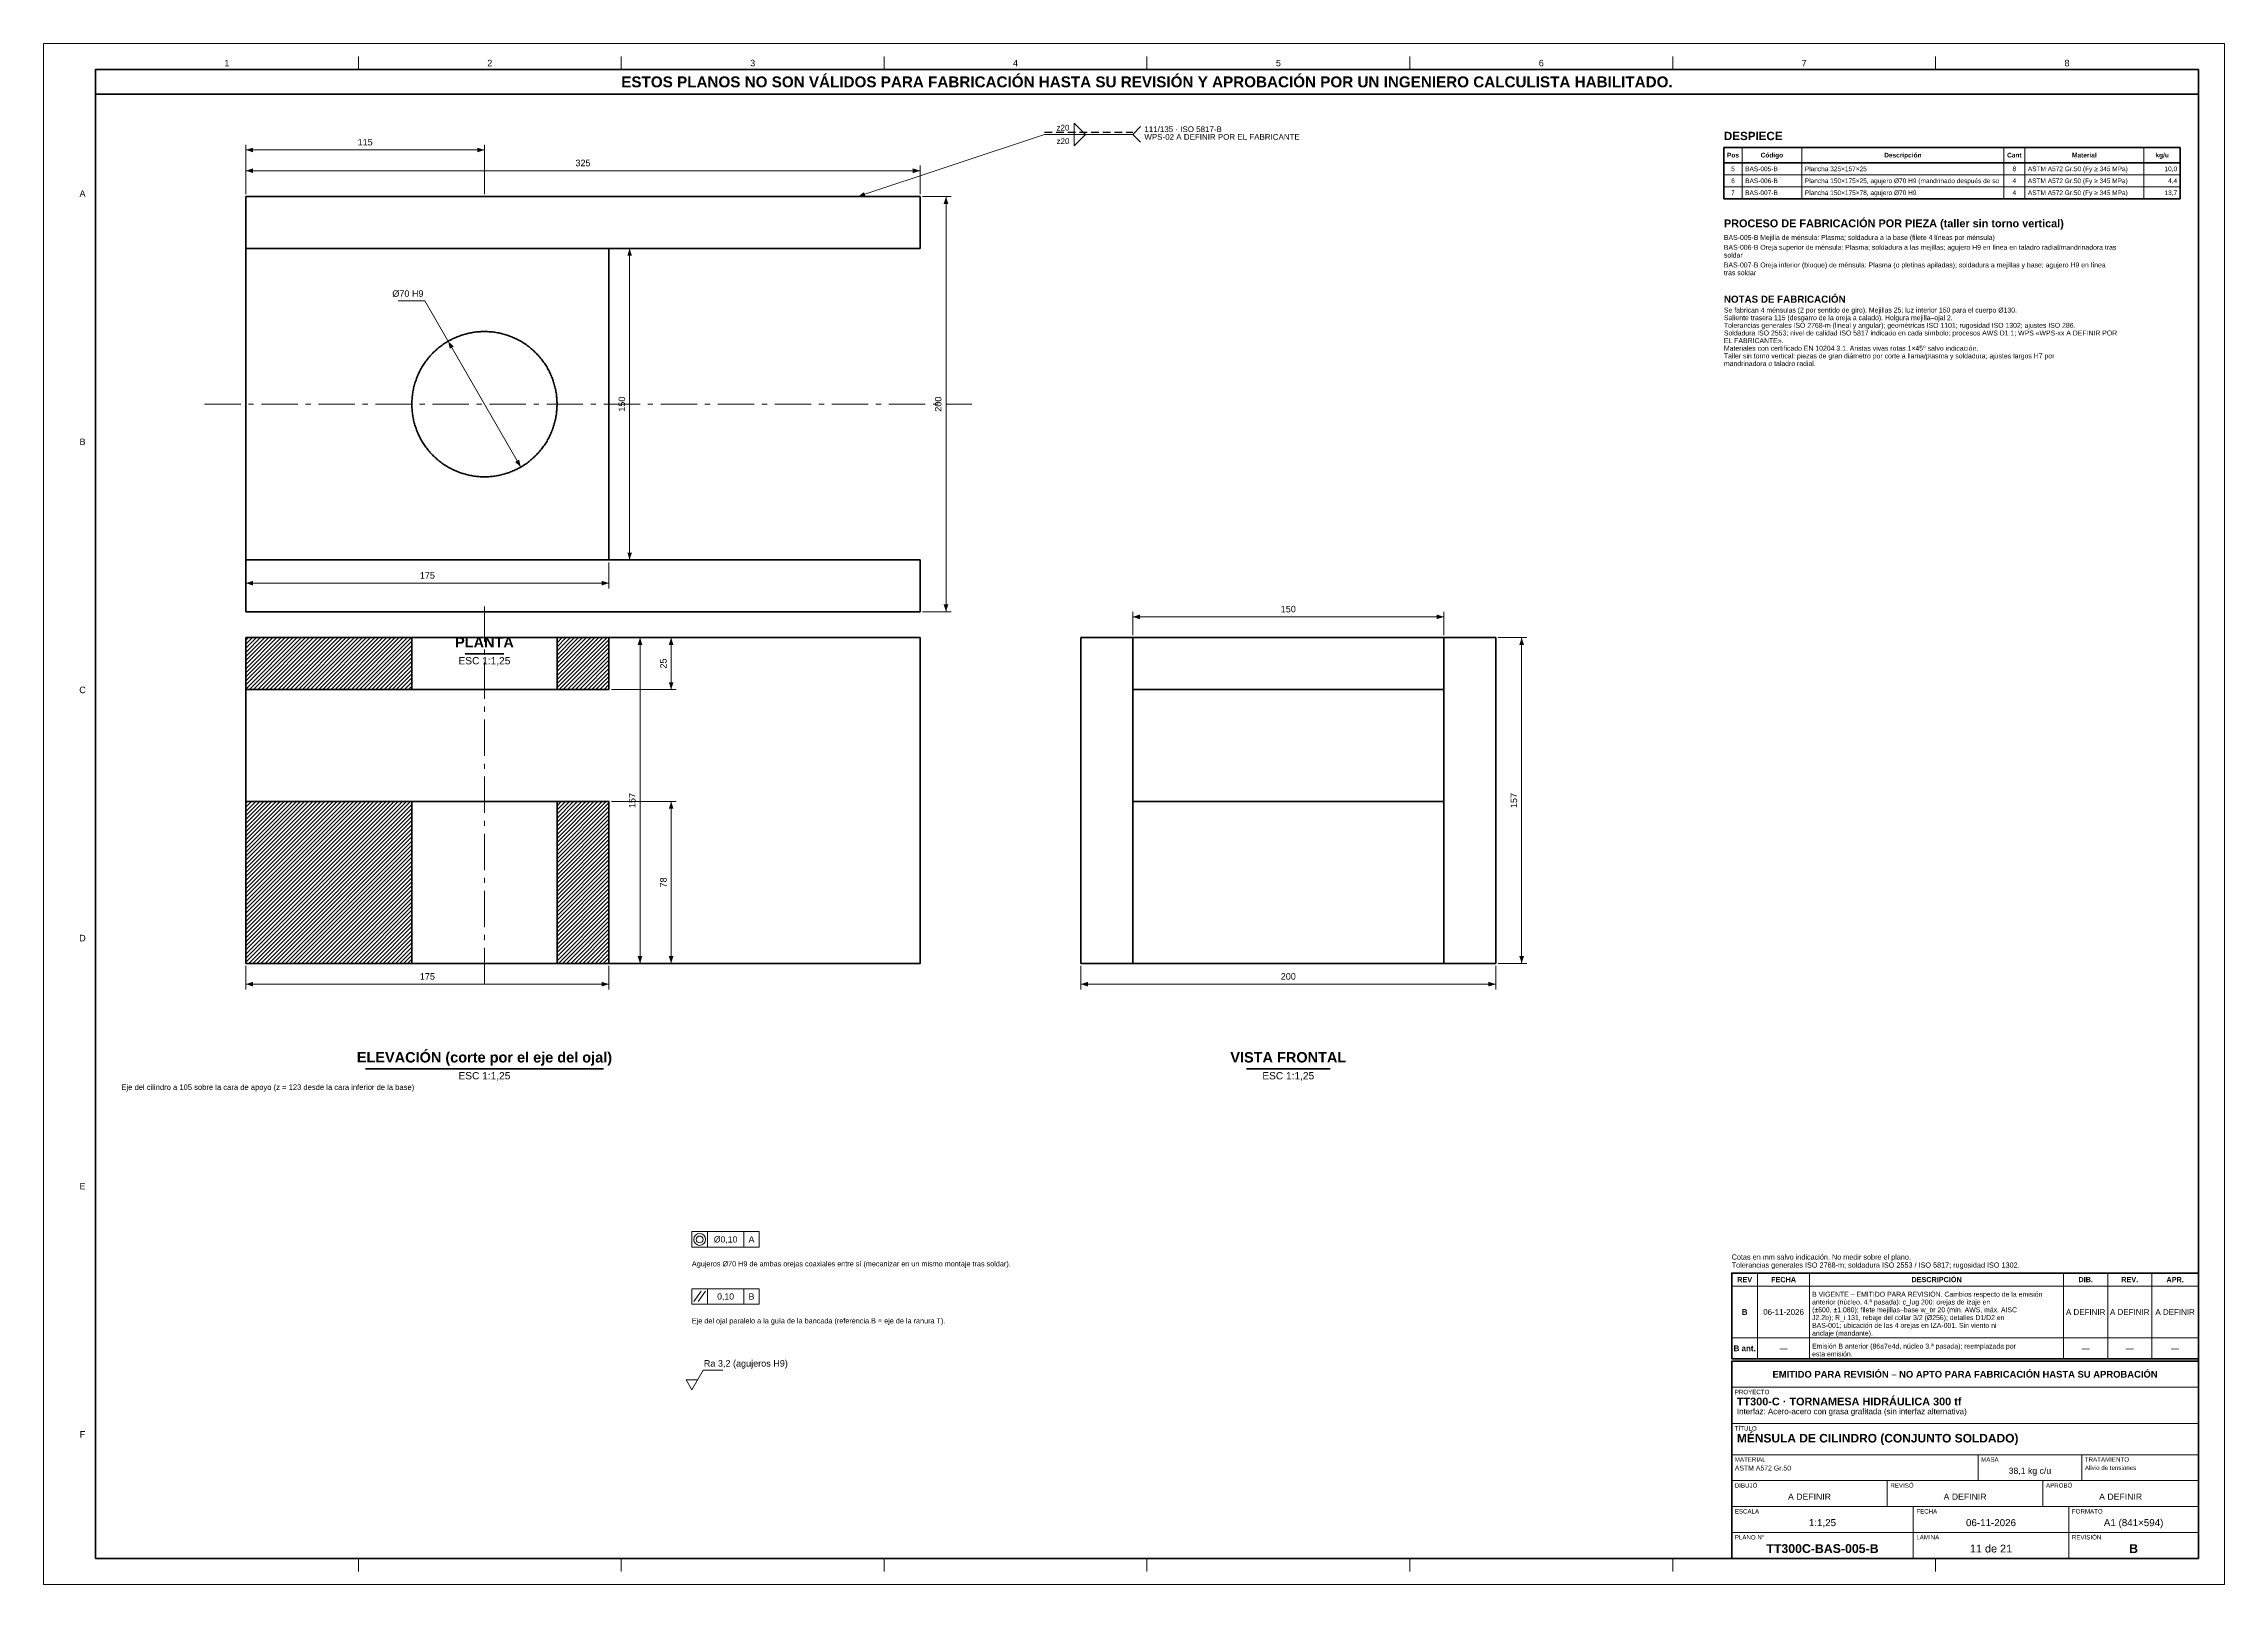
# Model space of a CAD drawing. Header units: millimetres. Extents: x 0 to 841, y 0 to 594.
import ezdxf
from ezdxf.enums import TextEntityAlignment as Align

# ---------------------------------------------------------------- set-up
doc = ezdxf.new("R2010")
doc.units = ezdxf.units.MM
doc.linetypes.add('EJE', pattern=[22, 14, -3, 2, -3])
doc.linetypes.add('OCULTO', pattern=[4.5, 3, -1.5])
for name, color, linetype, lineweight in [('ACH', 7, 'CONTINUOUS', 13), ('COTA', 7, 'CONTINUOUS', 18), ('EJE', 7, 'EJE', 18), ('FINA', 7, 'CONTINUOUS', 18), ('MARCO', 7, 'CONTINUOUS', 70), ('OCU', 7, 'OCULTO', 25), ('TXT', 7, 'CONTINUOUS', 25), ('VIS', 7, 'CONTINUOUS', 50)]:
    doc.layers.add(name, color=color, linetype=linetype, lineweight=lineweight)
doc.styles.add('STD', font='LiberationSans-Regular.ttf')
doc.styles.add('STDB', font='LiberationSans-Bold.ttf')

msp = doc.modelspace()

# ---------------------------------------------------------------- hatches: boundary and pattern name
at = {"layer": 'ACH'}
h = msp.add_hatch(dxfattribs=at)
h.set_pattern_fill('ANSI31', scale=0.35)
h.paths.add_polyline_path([(142, 345), (78, 345), (78, 365), (142, 365)])
h = msp.add_hatch(dxfattribs=at)
h.set_pattern_fill('ANSI31', scale=0.35)
h.paths.add_polyline_path([(218, 345), (198, 345), (198, 365), (218, 365)])
h = msp.add_hatch(dxfattribs=at)
h.set_pattern_fill('ANSI31', scale=0.35)
h.paths.add_polyline_path([(142, 239.4), (78, 239.4), (78, 301.8), (142, 301.8)])
h = msp.add_hatch(dxfattribs=at)
h.set_pattern_fill('ANSI31', scale=0.35)
h.paths.add_polyline_path([(218, 239.4), (198, 239.4), (198, 301.8), (218, 301.8)])

# ---------------------------------------------------------------- linework, layer by layer
at = {"layer": 'COTA'}
for p, q in [((314, 535), (386, 559)), ((386, 559), (420, 559)), ((420, 559), (423, 562)), ((420, 559), (423, 556)), ((78, 536), (78, 555)), ((78, 553), (170, 553)), ((78, 536), (78, 547)), ((170, 536), (170, 555)), ((338, 536), (338, 547)), ((78, 545), (338, 545)), ((339, 535), (350, 535)), ((348, 375), (348, 535)), ((219, 515), (228, 515)), ((226, 395), (226, 515)), ((147, 494.84), (136.7, 494.84)), ((184, 430.75), (147, 494.84)), ((78, 394), (78, 384)), ((218, 394), (218, 384)), ((219, 395), (228, 395)), ((78, 386), (218, 386)), ((339, 375), (350, 375)), ((420, 366), (420, 375)), ((420, 373), (540, 373)), ((540, 366), (540, 375)), ((219, 365), (232, 365)), ((219, 365), (244, 365)), ((230, 239.4), (230, 365)), ((242, 345), (242, 365)), ((561, 365), (572, 365)), ((570, 239.4), (570, 365)), ((219, 345), (244, 345)), ((219, 301.8), (244, 301.8)), ((242, 239.4), (242, 301.8)), ((78, 238.4), (78, 229.4)), ((218, 238.4), (218, 229.4)), ((219, 239.4), (232, 239.4)), ((219, 239.4), (244, 239.4)), ((400, 238.4), (400, 229.4)), ((560, 238.4), (560, 229.4)), ((561, 239.4), (572, 239.4)), ((78, 231.4), (218, 231.4)), ((400, 231.4), (560, 231.4)), ((256, 130), (256, 136)), ((270, 130), (270, 136)), ((250.8, 109), (253.6, 113)), ((252.4, 109), (255.2, 113)), ((256, 108), (256, 114)), ((270, 108), (270, 114)), ((247.8, 78.8), (252.2, 78.8))]:
    msp.add_line(p, q, dxfattribs=at)
for points in [[(397.4, 559), (397.4, 563.4), (401.8, 559)], [(397.4, 559), (397.4, 554.6), (401.8, 559)], [(250, 130), (276, 130), (276, 136), (250, 136)], [(250, 108), (276, 108), (276, 114), (250, 114)]]:
    msp.add_lwpolyline(points, close=True, dxfattribs=at)
msp.add_lwpolyline([(247.8, 78.8), (250, 75), (254.4, 82.6), (262, 82.6)], dxfattribs=at)
for radius in [2.3, 1.3]:
    msp.add_circle((253, 133), radius, dxfattribs=at)
for points in [[(78, 553), (80.8, 552.1), (80.8, 553.9)], [(170, 553), (167.2, 553.9), (167.2, 552.1)], [(78, 545), (80.8, 544.1), (80.8, 545.9)], [(338, 545), (335.2, 545.9), (335.2, 544.1)], [(314, 535), (316.94, 535.03), (316.37, 536.74)], [(348, 535), (347.1, 532.2), (348.9, 532.2)], [(226, 515), (225.1, 512.2), (226.9, 512.2)], [(156, 479.25), (156.62, 476.37), (158.18, 477.27)], [(184, 430.75), (183.38, 433.63), (181.82, 432.73)], [(226, 395), (226.9, 397.8), (225.1, 397.8)], [(78, 386), (80.8, 385.1), (80.8, 386.9)], [(218, 386), (215.2, 386.9), (215.2, 385.1)], [(348, 375), (348.9, 377.8), (347.1, 377.8)], [(420, 373), (422.8, 372.1), (422.8, 373.9)], [(540, 373), (537.2, 373.9), (537.2, 372.1)], [(230, 365), (229.1, 362.2), (230.9, 362.2)], [(242, 365), (241.1, 362.2), (242.9, 362.2)], [(570, 365), (569.1, 362.2), (570.9, 362.2)], [(242, 345), (242.9, 347.8), (241.1, 347.8)], [(242, 301.8), (241.1, 299), (242.9, 299)], [(230, 239.4), (230.9, 242.2), (229.1, 242.2)], [(242, 239.4), (242.9, 242.2), (241.1, 242.2)], [(570, 239.4), (570.9, 242.2), (569.1, 242.2)], [(78, 231.4), (80.8, 230.5), (80.8, 232.3)], [(218, 231.4), (215.2, 232.3), (215.2, 230.5)], [(400, 231.4), (402.8, 230.5), (402.8, 232.3)], [(560, 231.4), (557.2, 232.3), (557.2, 230.5)]]:
    msp.add_solid(points, dxfattribs=at)
at = {"layer": 'EJE'}
for p, q in [((62, 455), (358, 455)), ((170, 231.4), (170, 377))]:
    msp.add_line(p, q, dxfattribs=at)
at = {"layer": 'FINA'}
for p, q in [((121.38, 584), (121.38, 589)), ((222.75, 584), (222.75, 589)), ((324.12, 584), (324.12, 589)), ((425.5, 584), (425.5, 589)), ((526.88, 584), (526.88, 589)), ((628.25, 584), (628.25, 589)), ((729.62, 584), (729.62, 589)), ((655, 554), (655, 534.22)), ((678, 554), (678, 534.22)), ((756, 554), (756, 534.22)), ((764, 554), (764, 534.22)), ((810, 554), (810, 534.22)), ((648, 543.42), (824, 543.42)), ((648, 538.82), (824, 538.82)), ((661, 87), (661, 120)), ((681, 87), (681, 120)), ((779, 87), (779, 120)), ((796, 87), (796, 120)), ((813, 87), (813, 120)), ((651, 115), (831, 115)), ((651, 95), (831, 95)), ((651, 87), (831, 87)), ((651, 86), (831, 86)), ((651, 76), (831, 76)), ((651, 62), (831, 62)), ((651, 50), (831, 50)), ((746, 40), (746, 50)), ((786, 40), (786, 50)), ((651, 40), (831, 40)), ((711, 30), (711, 40)), ((771, 30), (771, 40)), ((651, 30), (831, 30)), ((721, 20), (721, 30)), ((781, 20), (781, 30)), ((651, 20), (831, 20)), ((721, 10), (721, 20)), ((781, 10), (781, 20)), ((121.38, 10), (121.38, 5)), ((222.75, 10), (222.75, 5)), ((324.12, 10), (324.12, 5)), ((425.5, 10), (425.5, 5)), ((526.88, 10), (526.88, 5)), ((628.25, 10), (628.25, 5)), ((729.62, 10), (729.62, 5))]:
    msp.add_line(p, q, dxfattribs=at)
msp.add_lwpolyline([(0, 0), (841, 0), (841, 594), (0, 594)], close=True, dxfattribs=at)
at = {"layer": 'MARCO'}
for points in [[(20, 10), (831, 10), (831, 584), (20, 584)], [(20, 574.5), (831, 574.5), (831, 584), (20, 584)], [(651, 87), (831, 87), (831, 120), (651, 120)], [(651, 10), (831, 10), (831, 86), (651, 86)]]:
    msp.add_lwpolyline(points, close=True, dxfattribs=at)
at = {"layer": 'OCU'}
msp.add_line((386, 559.9), (420, 559.9), dxfattribs=at)
at = {"layer": 'VIS'}
for p, q in [((648, 554), (824, 554)), ((648, 554), (648, 534.22)), ((648, 548.02), (824, 548.02)), ((824, 554), (824, 534.22)), ((648, 534.22), (824, 534.22)), ((162.56, 358.8), (177.44, 358.8)), ((124.12, 198.8), (215.88, 198.8)), ((463.88, 198.8), (496.12, 198.8))]:
    msp.add_line(p, q, dxfattribs=at)
for points in [[(78, 515), (78, 535)], [(78, 535), (338, 535)], [(338, 515), (338, 535)], [(78, 515), (338, 515)], [(78, 395), (78, 515)], [(78, 515), (218, 515)], [(218, 395), (218, 515)], [(198, 455), (198, 454.52), (197.98, 454.04), (197.96, 453.56), (197.93, 453.08), (197.9, 452.6), (197.85, 452.12), (197.8, 451.64), (197.74, 451.17), (197.67, 450.69), (197.59, 450.22), (197.5, 449.74), (197.41, 449.27), (197.31, 448.8), (197.2, 448.34), (197.08, 447.87), (196.95, 447.41), (196.82, 446.94), (196.67, 446.48), (196.52, 446.03), (196.37, 445.57), (196.2, 445.12), (196.03, 444.67), (195.85, 444.23), (195.66, 443.79), (195.46, 443.35), (195.26, 442.91), (195.05, 442.48), (194.83, 442.05), (194.6, 441.63), (194.37, 441.21), (194.13, 440.79), (193.88, 440.38), (193.63, 439.97), (193.36, 439.57), (193.1, 439.17), (192.82, 438.78), (192.54, 438.39), (192.25, 438), (191.96, 437.62), (191.65, 437.25), (191.35, 436.88), (191.03, 436.52), (190.71, 436.16), (190.38, 435.8), (190.05, 435.46), (189.71, 435.12), (189.37, 434.78), (189.02, 434.45), (188.66, 434.13), (188.3, 433.81), (187.94, 433.5), (187.56, 433.19), (187.19, 432.9), (186.81, 432.6), (186.42, 432.32), (186.03, 432.04), (185.63, 431.77), (185.23, 431.5), (184.82, 431.25), (184.41, 431), (184, 430.75), (183.58, 430.51), (183.16, 430.28), (182.73, 430.06), (182.3, 429.85), (181.87, 429.64), (181.43, 429.44), (180.99, 429.25), (180.55, 429.06), (180.1, 428.89), (179.65, 428.72), (179.2, 428.55), (178.74, 428.4), (178.29, 428.25), (177.83, 428.12), (177.36, 427.99), (176.9, 427.86), (176.43, 427.75), (175.96, 427.64), (175.49, 427.54), (175.02, 427.45), (174.55, 427.37), (174.07, 427.3), (173.6, 427.23), (173.12, 427.17), (172.64, 427.12), (172.16, 427.08), (171.68, 427.05), (171.2, 427.03), (170.72, 427.01), (170.24, 427), (169.76, 427), (169.28, 427.01), (168.8, 427.03), (168.32, 427.05), (167.84, 427.08), (167.36, 427.12), (166.88, 427.17), (166.4, 427.23), (165.93, 427.3), (165.45, 427.37), (164.98, 427.45), (164.51, 427.54), (164.04, 427.64), (163.57, 427.75), (163.1, 427.86), (162.64, 427.99), (162.17, 428.12), (161.71, 428.25), (161.26, 428.4), (160.8, 428.55), (160.35, 428.72), (159.9, 428.89), (159.45, 429.06), (159.01, 429.25), (158.57, 429.44), (158.13, 429.64), (157.7, 429.85), (157.27, 430.06), (156.84, 430.28), (156.42, 430.51), (156, 430.75), (155.59, 431), (155.18, 431.25), (154.77, 431.5), (154.37, 431.77), (153.97, 432.04), (153.58, 432.32), (153.19, 432.6), (152.81, 432.9), (152.44, 433.19), (152.06, 433.5), (151.7, 433.81), (151.34, 434.13), (150.98, 434.45), (150.63, 434.78), (150.29, 435.12), (149.95, 435.46), (149.62, 435.8), (149.29, 436.16), (148.97, 436.52), (148.65, 436.88), (148.35, 437.25), (148.04, 437.62), (147.75, 438), (147.46, 438.39), (147.18, 438.78), (146.9, 439.17), (146.64, 439.57), (146.37, 439.97), (146.12, 440.38), (145.87, 440.79), (145.63, 441.21), (145.4, 441.63), (145.17, 442.05), (144.95, 442.48), (144.74, 442.91), (144.54, 443.35), (144.34, 443.79), (144.15, 444.23), (143.97, 444.67), (143.8, 445.12), (143.63, 445.57), (143.48, 446.03), (143.33, 446.48), (143.18, 446.94), (143.05, 447.41), (142.92, 447.87), (142.8, 448.34), (142.69, 448.8), (142.59, 449.27), (142.5, 449.74), (142.41, 450.22), (142.33, 450.69), (142.26, 451.17), (142.2, 451.64), (142.15, 452.12), (142.1, 452.6), (142.07, 453.08), (142.04, 453.56), (142.02, 454.04), (142, 454.52), (142, 455), (142, 455.48), (142.02, 455.96), (142.04, 456.44), (142.07, 456.92), (142.1, 457.4), (142.15, 457.88), (142.2, 458.36), (142.26, 458.83), (142.33, 459.31), (142.41, 459.78), (142.5, 460.26), (142.59, 460.73), (142.69, 461.2), (142.8, 461.66), (142.92, 462.13), (143.05, 462.59), (143.18, 463.06), (143.33, 463.52), (143.48, 463.97), (143.63, 464.43), (143.8, 464.88), (143.97, 465.33), (144.15, 465.77), (144.34, 466.21), (144.54, 466.65), (144.74, 467.09), (144.95, 467.52), (145.17, 467.95), (145.4, 468.37), (145.63, 468.79), (145.87, 469.21), (146.12, 469.62), (146.37, 470.03), (146.64, 470.43), (146.9, 470.83), (147.18, 471.22), (147.46, 471.61), (147.75, 472), (148.04, 472.38), (148.35, 472.75), (148.65, 473.12), (148.97, 473.48), (149.29, 473.84), (149.62, 474.2), (149.95, 474.54), (150.29, 474.88), (150.63, 475.22), (150.98, 475.55), (151.34, 475.87), (151.7, 476.19), (152.06, 476.5), (152.44, 476.81), (152.81, 477.1), (153.19, 477.4), (153.58, 477.68), (153.97, 477.96), (154.37, 478.23), (154.77, 478.5), (155.18, 478.75), (155.59, 479), (156, 479.25), (156.42, 479.49), (156.84, 479.72), (157.27, 479.94), (157.7, 480.15), (158.13, 480.36), (158.57, 480.56), (159.01, 480.75), (159.45, 480.94), (159.9, 481.11), (160.35, 481.28), (160.8, 481.45), (161.26, 481.6), (161.71, 481.75), (162.17, 481.88), (162.64, 482.01), (163.1, 482.14), (163.57, 482.25), (164.04, 482.36), (164.51, 482.46), (164.98, 482.55), (165.45, 482.63), (165.93, 482.7), (166.4, 482.77), (166.88, 482.83), (167.36, 482.88), (167.84, 482.92), (168.32, 482.95), (168.8, 482.97), (169.28, 482.99), (169.76, 483), (170.24, 483), (170.72, 482.99), (171.2, 482.97), (171.68, 482.95), (172.16, 482.92), (172.64, 482.88), (173.12, 482.83), (173.6, 482.77), (174.07, 482.7), (174.55, 482.63), (175.02, 482.55), (175.49, 482.46), (175.96, 482.36), (176.43, 482.25), (176.9, 482.14), (177.36, 482.01), (177.83, 481.88), (178.29, 481.75), (178.74, 481.6), (179.2, 481.45), (179.65, 481.28), (180.1, 481.11), (180.55, 480.94), (180.99, 480.75), (181.43, 480.56), (181.87, 480.36), (182.3, 480.15), (182.73, 479.94), (183.16, 479.72), (183.58, 479.49), (184, 479.25), (184.41, 479), (184.82, 478.75), (185.23, 478.5), (185.63, 478.23), (186.03, 477.96), (186.42, 477.68), (186.81, 477.4), (187.19, 477.1), (187.56, 476.81), (187.94, 476.5), (188.3, 476.19), (188.66, 475.87), (189.02, 475.55), (189.37, 475.22), (189.71, 474.88), (190.05, 474.54), (190.38, 474.2), (190.71, 473.84), (191.03, 473.48), (191.35, 473.12), (191.65, 472.75), (191.96, 472.38), (192.25, 472), (192.54, 471.61), (192.82, 471.22), (193.1, 470.83), (193.36, 470.43), (193.63, 470.03), (193.88, 469.62), (194.13, 469.21), (194.37, 468.79), (194.6, 468.37), (194.83, 467.95), (195.05, 467.52), (195.26, 467.09), (195.46, 466.65), (195.66, 466.21), (195.85, 465.77), (196.03, 465.33), (196.2, 464.88), (196.37, 464.43), (196.52, 463.97), (196.67, 463.52), (196.82, 463.06), (196.95, 462.59), (197.08, 462.13), (197.2, 461.66), (197.31, 461.2), (197.41, 460.73), (197.5, 460.26), (197.59, 459.78), (197.67, 459.31), (197.74, 458.83), (197.8, 458.36), (197.85, 457.88), (197.9, 457.4), (197.93, 456.92), (197.96, 456.44), (197.98, 455.96), (198, 455.48), (198, 455)], [(78, 375), (78, 395)], [(78, 395), (338, 395)], [(78, 395), (218, 395)], [(338, 375), (338, 395)], [(78, 375), (338, 375)], [(78, 345), (78, 365)], [(142, 365), (78, 365)], [(142, 365), (142.48, 365), (142.97, 365), (143.45, 365), (143.93, 365), (144.41, 365), (144.9, 365), (145.38, 365), (145.86, 365), (146.34, 365), (146.83, 365), (147.31, 365), (147.79, 365), (148.28, 365), (148.76, 365), (149.24, 365), (149.72, 365), (150.21, 365), (150.69, 365), (151.17, 365), (151.66, 365), (152.14, 365), (152.62, 365), (153.1, 365), (153.59, 365), (154.07, 365), (154.55, 365), (155.03, 365), (155.52, 365), (156, 365), (156.48, 365), (156.97, 365), (157.45, 365), (157.93, 365), (158.41, 365), (158.9, 365), (159.38, 365), (159.86, 365), (160.34, 365), (160.83, 365), (161.31, 365), (161.79, 365), (162.28, 365), (162.76, 365), (163.24, 365), (163.72, 365), (164.21, 365), (164.69, 365), (165.17, 365), (165.66, 365), (166.14, 365), (166.62, 365), (167.1, 365), (167.59, 365), (168.07, 365), (168.55, 365), (169.03, 365), (169.52, 365), (170, 365), (170.48, 365), (170.97, 365), (171.45, 365), (171.93, 365), (172.41, 365), (172.9, 365), (173.38, 365), (173.86, 365), (174.34, 365), (174.83, 365), (175.31, 365), (175.79, 365), (176.28, 365), (176.76, 365), (177.24, 365), (177.72, 365), (178.21, 365), (178.69, 365), (179.17, 365), (179.66, 365), (180.14, 365), (180.62, 365), (181.1, 365), (181.59, 365), (182.07, 365), (182.55, 365), (183.03, 365), (183.52, 365), (184, 365), (184.48, 365), (184.97, 365), (185.45, 365), (185.93, 365), (186.41, 365), (186.9, 365), (187.38, 365), (187.86, 365), (188.34, 365), (188.83, 365), (189.31, 365), (189.79, 365), (190.28, 365), (190.76, 365), (191.24, 365), (191.72, 365), (192.21, 365), (192.69, 365), (193.17, 365), (193.66, 365), (194.14, 365), (194.62, 365), (195.1, 365), (195.59, 365), (196.07, 365), (196.55, 365), (197.03, 365), (197.52, 365), (198, 365)], [(142, 365), (142, 345)], [(218, 365), (198, 365)], [(198, 345), (198, 365)], [(218, 365), (338, 365)], [(218, 345), (218, 365)], [(338, 239.4), (338, 365)], [(400, 239.4), (400, 365)], [(400, 365), (420, 365)], [(420, 239.4), (420, 365)], [(420, 365), (540, 365)], [(540, 239.4), (540, 365)], [(540, 365), (560, 365)], [(560, 239.4), (560, 365)], [(78, 301.8), (78, 345)], [(142, 345), (78, 345)], [(142, 345), (142.48, 345), (142.97, 345), (143.45, 345), (143.93, 345), (144.41, 345), (144.9, 345), (145.38, 345), (145.86, 345), (146.34, 345), (146.83, 345), (147.31, 345), (147.79, 345), (148.28, 345), (148.76, 345), (149.24, 345), (149.72, 345), (150.21, 345), (150.69, 345), (151.17, 345), (151.66, 345), (152.14, 345), (152.62, 345), (153.1, 345), (153.59, 345), (154.07, 345), (154.55, 345), (155.03, 345), (155.52, 345), (156, 345), (156.48, 345), (156.97, 345), (157.45, 345), (157.93, 345), (158.41, 345), (158.9, 345), (159.38, 345), (159.86, 345), (160.34, 345), (160.83, 345), (161.31, 345), (161.79, 345), (162.28, 345), (162.76, 345), (163.24, 345), (163.72, 345), (164.21, 345), (164.69, 345), (165.17, 345), (165.66, 345), (166.14, 345), (166.62, 345), (167.1, 345), (167.59, 345), (168.07, 345), (168.55, 345), (169.03, 345), (169.52, 345), (170, 345), (170.48, 345), (170.97, 345), (171.45, 345), (171.93, 345), (172.41, 345), (172.9, 345), (173.38, 345), (173.86, 345), (174.34, 345), (174.83, 345), (175.31, 345), (175.79, 345), (176.28, 345), (176.76, 345), (177.24, 345), (177.72, 345), (178.21, 345), (178.69, 345), (179.17, 345), (179.66, 345), (180.14, 345), (180.62, 345), (181.1, 345), (181.59, 345), (182.07, 345), (182.55, 345), (183.03, 345), (183.52, 345), (184, 345), (184.48, 345), (184.97, 345), (185.45, 345), (185.93, 345), (186.41, 345), (186.9, 345), (187.38, 345), (187.86, 345), (188.34, 345), (188.83, 345), (189.31, 345), (189.79, 345), (190.28, 345), (190.76, 345), (191.24, 345), (191.72, 345), (192.21, 345), (192.69, 345), (193.17, 345), (193.66, 345), (194.14, 345), (194.62, 345), (195.1, 345), (195.59, 345), (196.07, 345), (196.55, 345), (197.03, 345), (197.52, 345), (198, 345)], [(218, 345), (198, 345)], [(420, 345), (540, 345)], [(78, 239.4), (78, 301.8)], [(142, 301.8), (78, 301.8)], [(142, 301.8), (142.48, 301.8), (142.97, 301.8), (143.45, 301.8), (143.93, 301.8), (144.41, 301.8), (144.9, 301.8), (145.38, 301.8), (145.86, 301.8), (146.34, 301.8), (146.83, 301.8), (147.31, 301.8), (147.79, 301.8), (148.28, 301.8), (148.76, 301.8), (149.24, 301.8), (149.72, 301.8), (150.21, 301.8), (150.69, 301.8), (151.17, 301.8), (151.66, 301.8), (152.14, 301.8), (152.62, 301.8), (153.1, 301.8), (153.59, 301.8), (154.07, 301.8), (154.55, 301.8), (155.03, 301.8), (155.52, 301.8), (156, 301.8), (156.48, 301.8), (156.97, 301.8), (157.45, 301.8), (157.93, 301.8), (158.41, 301.8), (158.9, 301.8), (159.38, 301.8), (159.86, 301.8), (160.34, 301.8), (160.83, 301.8), (161.31, 301.8), (161.79, 301.8), (162.28, 301.8), (162.76, 301.8), (163.24, 301.8), (163.72, 301.8), (164.21, 301.8), (164.69, 301.8), (165.17, 301.8), (165.66, 301.8), (166.14, 301.8), (166.62, 301.8), (167.1, 301.8), (167.59, 301.8), (168.07, 301.8), (168.55, 301.8), (169.03, 301.8), (169.52, 301.8), (170, 301.8), (170.48, 301.8), (170.97, 301.8), (171.45, 301.8), (171.93, 301.8), (172.41, 301.8), (172.9, 301.8), (173.38, 301.8), (173.86, 301.8), (174.34, 301.8), (174.83, 301.8), (175.31, 301.8), (175.79, 301.8), (176.28, 301.8), (176.76, 301.8), (177.24, 301.8), (177.72, 301.8), (178.21, 301.8), (178.69, 301.8), (179.17, 301.8), (179.66, 301.8), (180.14, 301.8), (180.62, 301.8), (181.1, 301.8), (181.59, 301.8), (182.07, 301.8), (182.55, 301.8), (183.03, 301.8), (183.52, 301.8), (184, 301.8), (184.48, 301.8), (184.97, 301.8), (185.45, 301.8), (185.93, 301.8), (186.41, 301.8), (186.9, 301.8), (187.38, 301.8), (187.86, 301.8), (188.34, 301.8), (188.83, 301.8), (189.31, 301.8), (189.79, 301.8), (190.28, 301.8), (190.76, 301.8), (191.24, 301.8), (191.72, 301.8), (192.21, 301.8), (192.69, 301.8), (193.17, 301.8), (193.66, 301.8), (194.14, 301.8), (194.62, 301.8), (195.1, 301.8), (195.59, 301.8), (196.07, 301.8), (196.55, 301.8), (197.03, 301.8), (197.52, 301.8), (198, 301.8)], [(142, 301.8), (142, 239.4)], [(218, 301.8), (198, 301.8)], [(198, 239.4), (198, 301.8)], [(218, 239.4), (218, 301.8)], [(420, 301.8), (540, 301.8)], [(142, 239.4), (78, 239.4)], [(142, 239.4), (142.48, 239.4), (142.97, 239.4), (143.45, 239.4), (143.93, 239.4), (144.41, 239.4), (144.9, 239.4), (145.38, 239.4), (145.86, 239.4), (146.34, 239.4), (146.83, 239.4), (147.31, 239.4), (147.79, 239.4), (148.28, 239.4), (148.76, 239.4), (149.24, 239.4), (149.72, 239.4), (150.21, 239.4), (150.69, 239.4), (151.17, 239.4), (151.66, 239.4), (152.14, 239.4), (152.62, 239.4), (153.1, 239.4), (153.59, 239.4), (154.07, 239.4), (154.55, 239.4), (155.03, 239.4), (155.52, 239.4), (156, 239.4), (156.48, 239.4), (156.97, 239.4), (157.45, 239.4), (157.93, 239.4), (158.41, 239.4), (158.9, 239.4), (159.38, 239.4), (159.86, 239.4), (160.34, 239.4), (160.83, 239.4), (161.31, 239.4), (161.79, 239.4), (162.28, 239.4), (162.76, 239.4), (163.24, 239.4), (163.72, 239.4), (164.21, 239.4), (164.69, 239.4), (165.17, 239.4), (165.66, 239.4), (166.14, 239.4), (166.62, 239.4), (167.1, 239.4), (167.59, 239.4), (168.07, 239.4), (168.55, 239.4), (169.03, 239.4), (169.52, 239.4), (170, 239.4), (170.48, 239.4), (170.97, 239.4), (171.45, 239.4), (171.93, 239.4), (172.41, 239.4), (172.9, 239.4), (173.38, 239.4), (173.86, 239.4), (174.34, 239.4), (174.83, 239.4), (175.31, 239.4), (175.79, 239.4), (176.28, 239.4), (176.76, 239.4), (177.24, 239.4), (177.72, 239.4), (178.21, 239.4), (178.69, 239.4), (179.17, 239.4), (179.66, 239.4), (180.14, 239.4), (180.62, 239.4), (181.1, 239.4), (181.59, 239.4), (182.07, 239.4), (182.55, 239.4), (183.03, 239.4), (183.52, 239.4), (184, 239.4), (184.48, 239.4), (184.97, 239.4), (185.45, 239.4), (185.93, 239.4), (186.41, 239.4), (186.9, 239.4), (187.38, 239.4), (187.86, 239.4), (188.34, 239.4), (188.83, 239.4), (189.31, 239.4), (189.79, 239.4), (190.28, 239.4), (190.76, 239.4), (191.24, 239.4), (191.72, 239.4), (192.21, 239.4), (192.69, 239.4), (193.17, 239.4), (193.66, 239.4), (194.14, 239.4), (194.62, 239.4), (195.1, 239.4), (195.59, 239.4), (196.07, 239.4), (196.55, 239.4), (197.03, 239.4), (197.52, 239.4), (198, 239.4)], [(218, 239.4), (198, 239.4)], [(218, 239.4), (338, 239.4)], [(400, 239.4), (420, 239.4)], [(420, 239.4), (540, 239.4)], [(540, 239.4), (560, 239.4)]]:
    msp.add_lwpolyline(points, dxfattribs=at)

# ---------------------------------------------------------------- texts
at = {"layer": 'TXT'}
for s, height, style, p in [('1', 2.5, 'STD', (70.69, 586.5)), ('2', 2.5, 'STD', (172.06, 586.5)), ('ESTOS PLANOS NO SON VÁLIDOS PARA FABRICACIÓN HASTA SU REVISIÓN Y APROBACIÓN POR UN INGENIERO CALCULISTA HABILITADO.', 4.2, 'STDB', (425.5, 579.25)), ('3', 2.5, 'STD', (273.44, 586.5)), ('4', 2.5, 'STD', (374.81, 586.5)), ('5', 2.5, 'STD', (476.19, 586.5)), ('6', 2.5, 'STD', (577.56, 586.5)), ('7', 2.5, 'STD', (678.94, 586.5)), ('8', 2.5, 'STD', (780.31, 586.5)), ('Pos', 1.8, 'STDB', (651.5, 551.01)), ('Código', 1.8, 'STDB', (666.5, 551.01)), ('Descripción', 1.8, 'STDB', (717, 551.01)), ('Cant', 1.8, 'STDB', (760, 551.01)), ('Material', 1.8, 'STDB', (787, 551.01)), ('kg/u', 1.8, 'STDB', (817, 551.01)), ('5', 1.8, 'STD', (651.5, 545.72)), ('6', 1.8, 'STD', (651.5, 541.12)), ('4', 1.8, 'STD', (760, 541.12)), ('8', 1.8, 'STD', (760, 545.72)), ('A', 2.5, 'STD', (15, 536.17)), ('7', 1.8, 'STD', (651.5, 536.52)), ('4', 1.8, 'STD', (760, 536.52)), ('B', 2.5, 'STD', (15, 440.5)), ('C', 2.5, 'STD', (15, 344.83)), ('D', 2.5, 'STD', (15, 249.17)), ('E', 2.5, 'STD', (15, 153.5)), ('Ø0,10', 2.4, 'STD', (263, 133)), ('A', 2.4, 'STD', (273, 133)), ('REV', 2, 'STDB', (656, 117.5)), ('FECHA', 2, 'STDB', (671, 117.5)), ('DESCRIPCIÓN', 2, 'STDB', (730, 117.5)), ('DIB.', 2, 'STDB', (787.5, 117.5)), ('REV.', 2, 'STDB', (804.5, 117.5)), ('APR.', 2, 'STDB', (822, 117.5)), ('0,10', 2.4, 'STD', (263, 111)), ('B', 2.4, 'STD', (273, 111)), ('B', 2.2, 'STDB', (656, 105)), ('06-11-2026', 2.2, 'STD', (671, 105)), ('A DEFINIR', 2.2, 'STD', (787.5, 105)), ('A DEFINIR', 2.2, 'STD', (804.5, 105)), ('A DEFINIR', 2.2, 'STD', (822, 105)), ('B ant.', 2.2, 'STDB', (656, 91)), ('—', 2.2, 'STD', (671, 91)), ('—', 2.2, 'STD', (787.5, 91)), ('—', 2.2, 'STD', (804.5, 91)), ('—', 2.2, 'STD', (822, 91)), ('EMITIDO PARA REVISIÓN – NO APTO PARA FABRICACIÓN HASTA SU APROBACIÓN', 2.6, 'STDB', (741, 81)), ('F', 2.5, 'STD', (15, 57.83)), ('38,1 kg c/u', 2.4, 'STD', (766, 43.8)), ('A DEFINIR', 2.4, 'STD', (681, 33.8)), ('A DEFINIR', 2.4, 'STD', (741, 33.8)), ('A DEFINIR', 2.4, 'STD', (801, 33.8)), ('A1 (841×594)', 2.7, 'STD', (806, 23.8)), ('1:1,25', 2.7, 'STD', (686, 23.8)), ('06-11-2026', 2.7, 'STD', (751, 23.8)), ('TT300C-BAS-005-B', 3.4, 'STDB', (686, 13.8)), ('11 de 21', 3, 'STD', (751, 13.8)), ('B', 3.4, 'STDB', (806, 13.8))]:
    msp.add_text(s, height=height, dxfattribs=dict(at, style=style)).set_placement(p, align=Align.MIDDLE_CENTER)
for s, height, style, p in [('115', 2.5, 'STD', (124, 554)), ('325', 2.5, 'STD', (208, 546)), ('175', 2.5, 'STD', (148, 387)), ('150', 2.5, 'STD', (480, 374)), ('PLANTA', 4, 'STDB', (170, 360)), ('175', 2.5, 'STD', (148, 232.4)), ('200', 2.5, 'STD', (480, 232.4)), ('ELEVACIÓN (corte por el eje del ojal)', 4, 'STDB', (170, 200)), ('VISTA FRONTAL', 4, 'STDB', (480, 200))]:
    msp.add_text(s, height=height, dxfattribs=dict(at, style=style)).set_placement(p, align=Align.BOTTOM_CENTER)
at = {"layer": 'TXT', "style": 'STD'}
for s, height, p in [('z20', 2.2, (395.6, 561.6)), ('z20', 2.2, (395.6, 556.4)), ('10,0', 1.8, (822.8, 545.72)), ('4,4', 1.8, (822.8, 541.12)), ('13,7', 1.8, (822.8, 536.52))]:
    msp.add_text(s, height=height, dxfattribs=at).set_placement(p, align=Align.MIDDLE_RIGHT)
for s, height, p in [('WPS-02 A DEFINIR POR EL FABRICANTE', 2.2, (424.5, 558.03)), ('111/135 · ISO 5817-B', 2.2, (424.5, 561)), ('Plancha 325×157×25', 1.8, (679.2, 545.72)), ('ASTM A572 Gr.50 (Fy ≥ 345 MPa)', 1.8, (765.2, 545.72)), ('BAS-005-B', 1.8, (656.2, 545.72)), ('BAS-006-B', 1.8, (656.2, 541.12)), ('Plancha 150×175×25, agujero Ø70 H9 (mandrinado después de so', 1.8, (679.2, 541.12)), ('ASTM A572 Gr.50 (Fy ≥ 345 MPa)', 1.8, (765.2, 541.12)), ('BAS-007-B', 1.8, (656.2, 536.52)), ('Plancha 150×175×78, agujero Ø70 H9', 1.8, (679.2, 536.52)), ('ASTM A572 Gr.50 (Fy ≥ 345 MPa)', 1.8, (765.2, 536.52))]:
    msp.add_text(s, height=height, dxfattribs=at).set_placement(p, align=Align.MIDDLE_LEFT)
at = {"layer": 'TXT'}
for s, height, style, p in [('DESPIECE', 3.2, 'STDB', (648, 560)), ('PROCESO DE FABRICACIÓN POR PIEZA (taller sin torno vertical)', 3, 'STDB', (648, 526.22)), ('soldar', 1.9, 'STD', (648, 513.42)), ('BAS-005-B Mejilla de ménsula: Plasma; soldadura a la base (filete 4 líneas por ménsula)', 1.9, 'STD', (648, 520.22)), ('BAS-006-B Oreja superior de ménsula: Plasma; soldadura a las mejillas; agujero H9 en línea en taladro radial/mandrinadora tras', 1.9, 'STD', (648, 516.42)), ('tras soldar', 1.9, 'STD', (648, 506.62)), ('BAS-007-B Oreja inferior (bloque) de ménsula: Plasma (o pletinas apiladas); soldadura a mejillas y base; agujero H9 en línea', 1.9, 'STD', (648, 509.62)), ('NOTAS DE FABRICACIÓN', 2.7, 'STDB', (648, 496.82)), ('Se fabrican 4 ménsulas (2 por sentido de giro). Mejillas 25; luz interior 150 para el cuerpo Ø130.', 1.9, 'STD', (648, 492.23)), ('Saliente trasera 115 (desgarro de la oreja a calado). Holgura mejilla–ojal 2.', 1.9, 'STD', (648, 489.28)), ('Tolerancias generales ISO 2768-m (lineal y angular); geométricas ISO 1101; rugosidad ISO 1302; ajustes ISO 286.', 1.9, 'STD', (648, 486.34)), ('Soldadura ISO 2553; nivel de calidad ISO 5817 indicado en cada símbolo; procesos AWS D1.1; WPS «WPS-xx A DEFINIR POR', 1.9, 'STD', (648, 483.39)), ('EL FABRICANTE».', 1.9, 'STD', (648, 480.45)), ('Taller sin torno vertical: piezas de gran diámetro por corte a llama/plasma y soldadura; ajustes largos H7 por', 1.9, 'STD', (648, 474.56)), ('mandrinadora o taladro radial.', 1.9, 'STD', (648, 471.62)), ('Materiales con certificado EN 10204 3.1. Aristas vivas rotas 1×45° salvo indicación.', 1.9, 'STD', (648, 477.5)), ('anterior (núcleo, 4.ª pasada): c_lug 200: orejas de izaje en', 1.9, 'STD', (682, 109.8)), ('B VIGENTE – EMITIDO PARA REVISIÓN. Cambios respecto de la emisión', 1.9, 'STD', (682, 112.8)), ('J2.2b); R_i 131, rebaje del collar 3/2 (Ø256); detalles D1/D2 en', 1.9, 'STD', (682, 103.8)), ('(±600, ±1.080); filete mejillas–base w_br 20 (mín. AWS, máx. AISC', 1.9, 'STD', (682, 106.8)), ('BAS-001; ubicación de las 4 orejas en IZA-001. Sin viento ni', 1.9, 'STD', (682, 100.8)), ('anclaje (mandante).', 1.9, 'STD', (682, 97.8)), ('Emisión B anterior (86a7e4d, núcleo 3.ª pasada); reemplazada por', 1.9, 'STD', (682, 92.8)), ('esta emisión.', 1.9, 'STD', (682, 89.8)), ('PROYECTO', 1.7, 'STD', (652.2, 75)), ('TT300-C · TORNAMESA HIDRÁULICA 300 tf', 3, 'STDB', (653, 72)), ('Interfaz: Acero-acero con grasa grafitada (sin interfaz alternativa)', 2.2, 'STD', (653, 67.8)), ('TÍTULO', 1.7, 'STD', (652.2, 61)), ('MÉNSULA DE CILINDRO (CONJUNTO SOLDADO)', 3.3, 'STDB', (653, 58)), ('ASTM A572 Gr.50', 1.9, 'STD', (652.2, 45.8)), ('MATERIAL', 1.7, 'STD', (652.2, 49)), ('MASA', 1.7, 'STD', (747.2, 49)), ('Alivio de tensiones', 1.7, 'STD', (787.2, 45.8)), ('TRATAMIENTO', 1.7, 'STD', (787.2, 49)), ('DIBUJÓ', 1.7, 'STD', (652.2, 39)), ('REVISÓ', 1.7, 'STD', (712.2, 39)), ('APROBÓ', 1.7, 'STD', (772.2, 39)), ('ESCALA', 1.7, 'STD', (652.2, 29)), ('FECHA', 1.7, 'STD', (722.2, 29)), ('FORMATO', 1.7, 'STD', (782.2, 29)), ('PLANO N°', 1.7, 'STD', (652.2, 19)), ('LÁMINA', 1.7, 'STD', (722.2, 19)), ('REVISIÓN', 1.7, 'STD', (782.2, 19))]:
    msp.add_text(s, height=height, dxfattribs=dict(at, style=style)).set_placement(p, align=Align.TOP_LEFT)
at = {"layer": 'TXT', "style": 'STD'}
msp.add_text('Ø70 H9', height=2.5, dxfattribs=at).set_placement((146.5, 495.64), align=Align.BOTTOM_RIGHT)
for s, p in [('150', (225, 455)), ('200', (347, 455)), ('25', (241, 355)), ('157', (229, 302.2)), ('157', (569, 302.2)), ('78', (241, 270.6))]:
    msp.add_text(s, height=2.5, rotation=90, dxfattribs=at).set_placement(p, align=Align.BOTTOM_CENTER)
for p in [(170, 357.5), (170, 197.5), (480, 197.5)]:
    msp.add_text('ESC 1:1,25', height=2.8, dxfattribs=at).set_placement(p, align=Align.TOP_CENTER)
for s, height, p in [('Eje del cilindro a 105 sobre la cara de apoyo (z = 123 desde la cara inferior de la base)', 2.1, (30, 190)), ('Cotas en mm salvo indicación. No medir sobre el plano.', 2, (651, 124.6)), ('Agujeros Ø70 H9 de ambas orejas coaxiales entre sí (mecanizar en un mismo montaje tras soldar).', 2, (250, 122)), ('Tolerancias generales ISO 2768-m; soldadura ISO 2553 / ISO 5817; rugosidad ISO 1302.', 2, (651, 121.5)), ('Eje del ojal paralelo a la guía de la bancada (referencia B = eje de la ranura T).', 2, (250, 100)), ('Ra 3,2 (agujeros H9)', 2.5, (254.6, 83.2))]:
    msp.add_text(s, height=height, dxfattribs=at).set_placement(p, align=Align.BOTTOM_LEFT)

doc.saveas('drawing.dxf')
